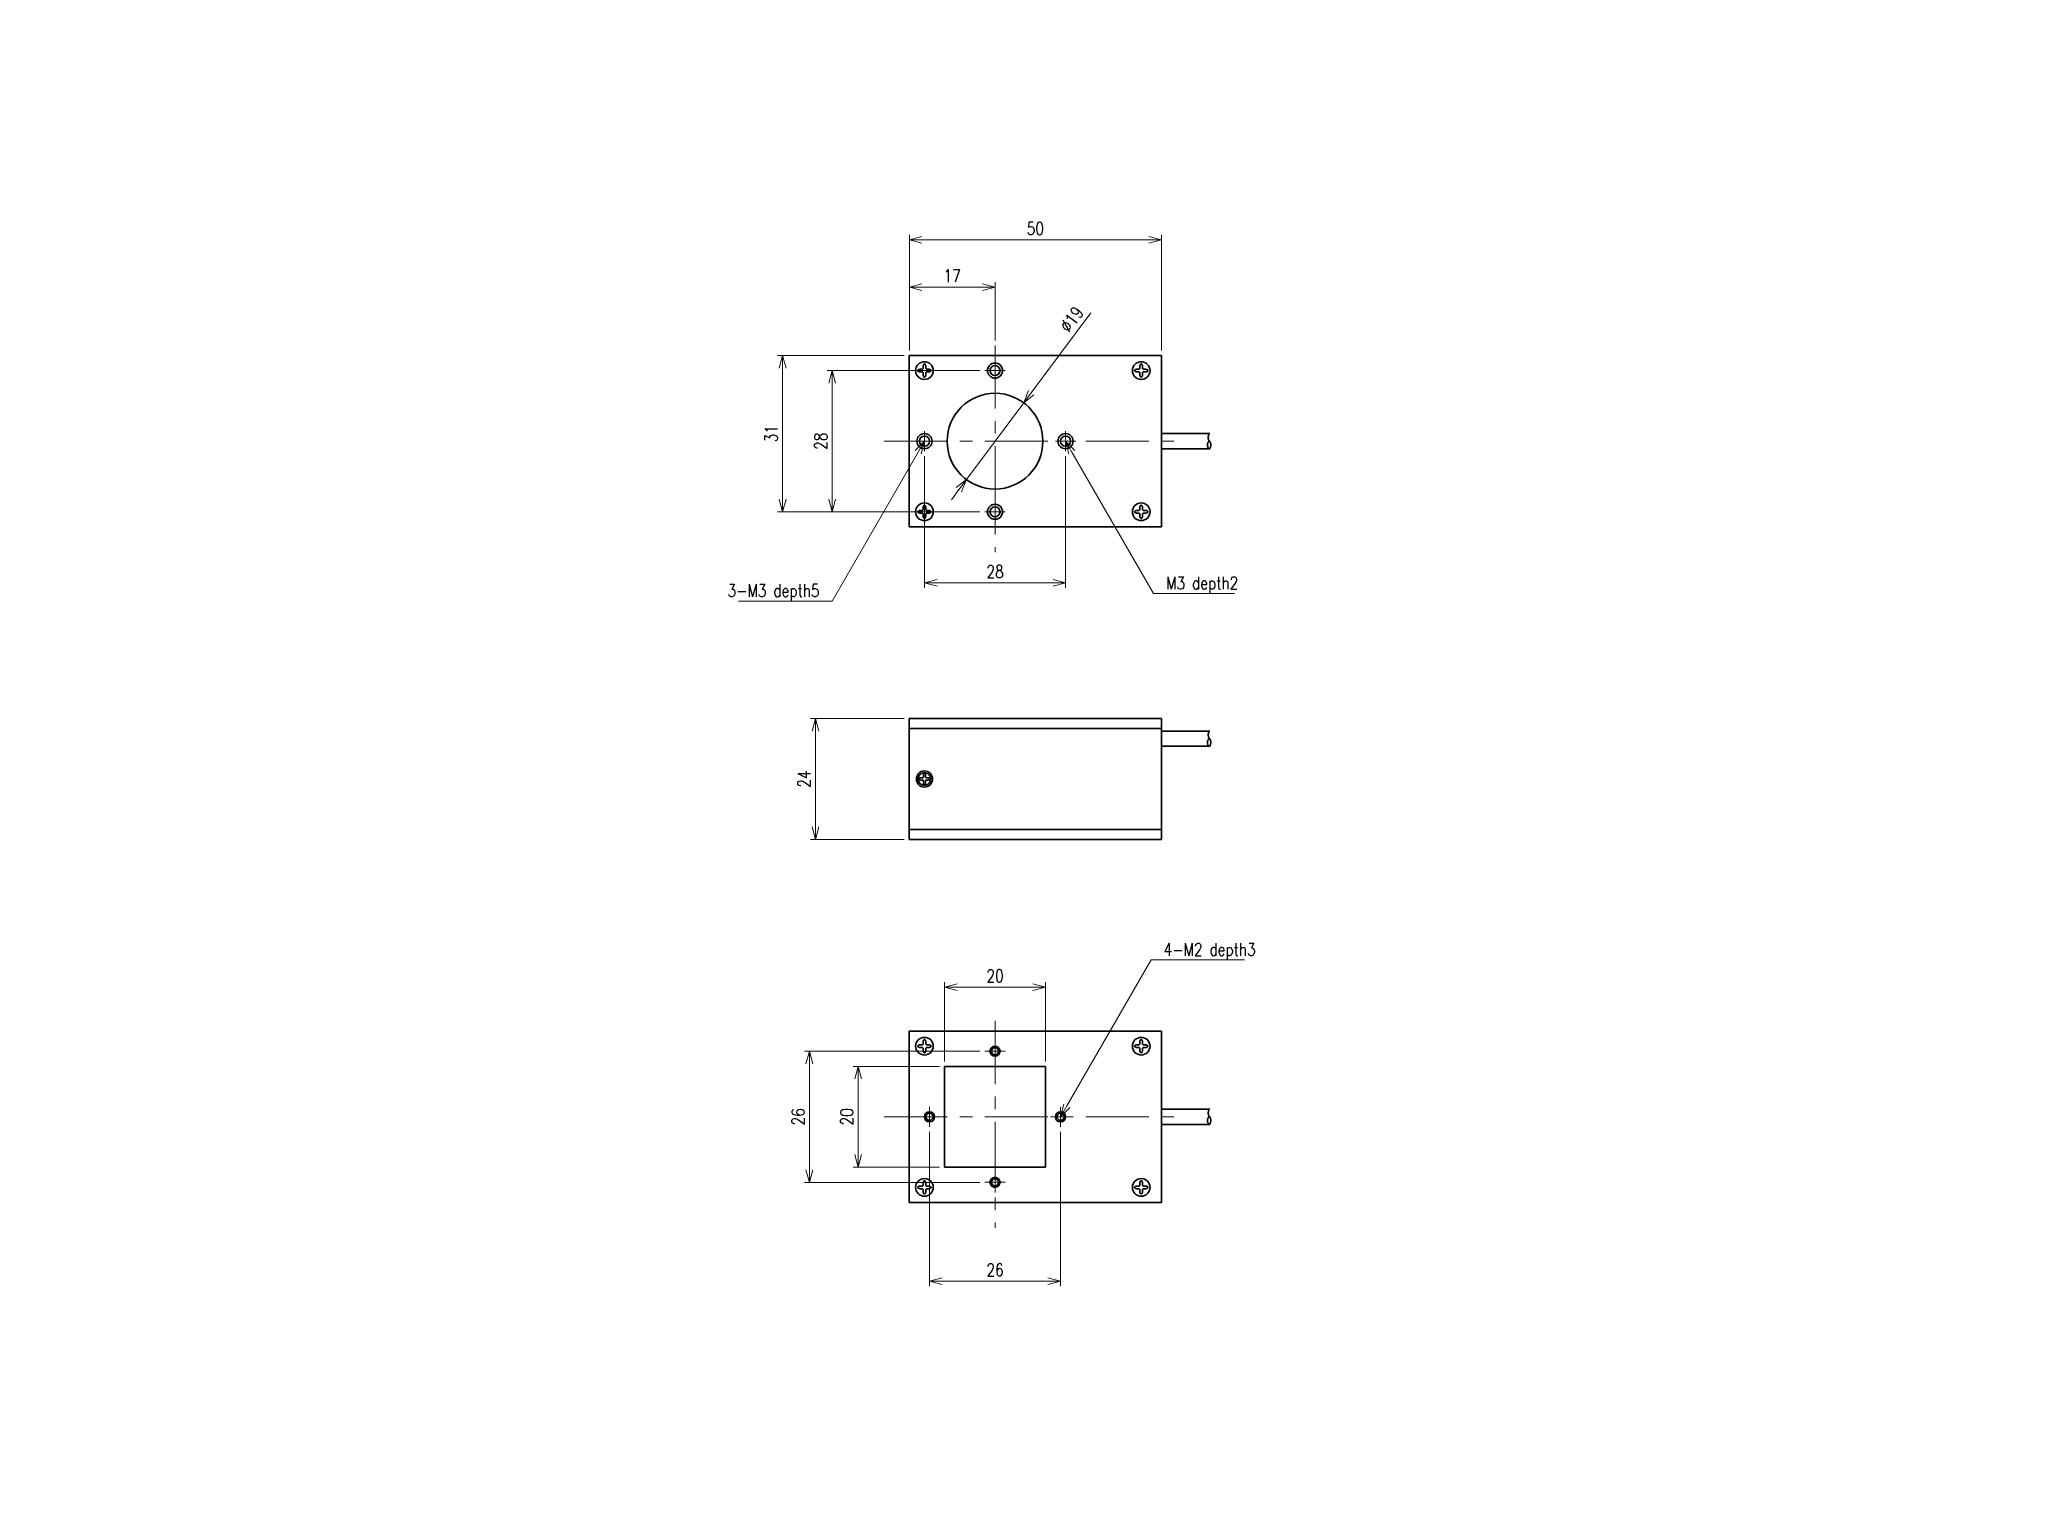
# Paper-space layout 'A3_1_1' of a CAD drawing. Header units: millimetres. Extents: x 0 to 392, y 0 to 286.
# The model-space entities are those that its viewports show. They can reach past a viewport. Long polylines and large blocks are cut down to what shows.
import ezdxf
from ezdxf import colors
from ezdxf.entities.mleader import LeaderData, LeaderLine
from ezdxf.math import Vec2, Vec3

# ---------------------------------------------------------------- set-up
doc = ezdxf.new("R2010")
doc.units = ezdxf.units.MM
doc.linetypes.add('CENTER', pattern=[2, 1.25, -0.25, 0.25, -0.25])
doc.layers.get('0').update_dxf_attribs({"lineweight": 30})
doc.layers.get('Defpoints').update_dxf_attribs({"lineweight": 9})
for name, color, linetype, lineweight in [('2KD_寸法１', 7, 'Continuous', 15), ('2KD_寸法１ @ 1', 7, 'Continuous', 15), ('PINOFF', 6, 'Continuous', 9)]:
    doc.layers.add(name, color=color, linetype=linetype, lineweight=lineweight)
doc.layers.get('PINOFF').freeze()
doc.styles.get("Standard").update_dxf_attribs({"font": 'simplex.shx', "width": 0.8, "bigfont": 'extfont.shx'})
doc.dimstyles.new('KD-STD', dxfattribs={"dimscale": 0, "dimtxt": 2.5, "dimasz": 2.5, "dimexe": 1, "dimexo": 1, "dimgap": 1, "dimtad": 1, "dimdsep": 46, "dimtxsty": 'Standard', "dimblk": 'OPEN30', "dimcen": 0, "dimadec": 0, "dimazin": 0, "dimtfac": 1, "dimtmove": 0, "dimatfit": 3, "dimldrblk": 'OPEN30', "dimfxl": 1, "dimtolj": 1, "dimtzin": 0, "dimlwd": 15, "dimlwe": 15, "dimarcsym": 0})

psp = doc.layouts.new('A3_1_1')

msp = doc.modelspace()

# ---------------------------------------------------------------- blocks, each defined once
blk = doc.blocks.new('_Open30')
at = {"lineweight": -2}
for p, q in [((-1, 0.27), (0, 0)), ((0, 0), (-1, -0.27)), ((0, 0), (-1, 0))]:
    blk.add_line(p, q, dxfattribs=at)
blk = doc.blocks.new('*D87')
at = {"layer": '2KD_寸法１', "color": 0, "lineweight": 15}
for p, q in [((186.06, 219.83), (155.74, 219.83)), ((156.74, 217.33), (156.74, 194.33)), ((186.06, 191.83), (155.74, 191.83))]:
    blk.add_line(p, q, dxfattribs=at)
at = {"layer": 'Defpoints', "color": 0}
for p in [(187.06, 219.83), (156.74, 191.83), (187.06, 191.83)]:
    blk.add_point(p, dxfattribs=at)
at = {"layer": '2KD_寸法１', "color": 0, "lineweight": 15, "xscale": 2.5, "yscale": 2.5, "zscale": 2.5}
for p, rotation in [((156.74, 219.83), 90), ((156.74, 191.83), 270)]:
    blk.add_blockref('_Open30', p, dxfattribs=dict(at, rotation=rotation))
at = {"layer": '2KD_寸法１', "color": 0, "insert": (154.49, 205.83), "char_height": 2.5, "attachment_point": 5, "rotation": 90}
blk.add_mtext('\\A1;28', dxfattribs=at)
blk = doc.blocks.new('*D86')
at = {"layer": '2KD_寸法１', "color": 0, "lineweight": 15}
for p, q in [((171.06, 222.83), (145.92, 222.83)), ((146.92, 220.33), (146.92, 194.33)), ((174.06, 191.83), (145.92, 191.83))]:
    blk.add_line(p, q, dxfattribs=at)
at = {"layer": 'Defpoints', "color": 0}
for p in [(172.06, 222.83), (146.92, 191.83), (175.06, 191.83)]:
    blk.add_point(p, dxfattribs=at)
at = {"layer": '2KD_寸法１', "color": 0, "lineweight": 15, "xscale": 2.5, "yscale": 2.5, "zscale": 2.5}
for p, rotation in [((146.92, 222.83), 90), ((146.92, 191.83), 270)]:
    blk.add_blockref('_Open30', p, dxfattribs=dict(at, rotation=rotation))
at = {"layer": '2KD_寸法１', "color": 0, "insert": (144.67, 207.33), "char_height": 2.5, "attachment_point": 5, "rotation": 90}
blk.add_mtext('\\A1;31', dxfattribs=at)
blk = doc.blocks.new('*D90')
at = {"layer": '2KD_寸法１', "color": 0, "lineweight": 15}
for p, q in [((172.06, 223.83), (172.06, 237.39)), ((174.56, 236.39), (186.56, 236.39)), ((189.06, 225.83), (189.06, 237.39))]:
    blk.add_line(p, q, dxfattribs=at)
at = {"layer": 'Defpoints', "color": 0}
for p in [(189.06, 236.39), (189.06, 224.83), (172.06, 222.83)]:
    blk.add_point(p, dxfattribs=at)
at = {"layer": '2KD_寸法１', "color": 0, "lineweight": 15, "xscale": 2.5, "yscale": 2.5, "zscale": 2.5, "rotation": 180}
blk.add_blockref('_Open30', (172.06, 236.39), dxfattribs=at)
at = {"layer": '2KD_寸法１', "color": 0, "lineweight": 15, "xscale": 2.5, "yscale": 2.5, "zscale": 2.5}
blk.add_blockref('_Open30', (189.06, 236.39), dxfattribs=at)
at = {"layer": '2KD_寸法１', "color": 0, "insert": (180.56, 238.64), "char_height": 2.5, "attachment_point": 5}
blk.add_mtext('\\A1;17', dxfattribs=at)
blk = doc.blocks.new('*D89')
at = {"layer": '2KD_寸法１', "color": 0, "lineweight": 15}
for p, q in [((172.06, 223.83), (172.06, 246.77)), ((174.56, 245.77), (219.56, 245.77)), ((222.06, 223.83), (222.06, 246.77))]:
    blk.add_line(p, q, dxfattribs=at)
at = {"layer": 'Defpoints', "color": 0}
for p in [(222.06, 245.77), (172.06, 222.83), (222.06, 222.83)]:
    blk.add_point(p, dxfattribs=at)
at = {"layer": '2KD_寸法１', "color": 0, "lineweight": 15, "xscale": 2.5, "yscale": 2.5, "zscale": 2.5, "rotation": 180}
blk.add_blockref('_Open30', (172.06, 245.77), dxfattribs=at)
at = {"layer": '2KD_寸法１', "color": 0, "lineweight": 15, "xscale": 2.5, "yscale": 2.5, "zscale": 2.5}
blk.add_blockref('_Open30', (222.06, 245.77), dxfattribs=at)
at = {"layer": '2KD_寸法１', "color": 0, "insert": (197.06, 248.02), "char_height": 2.5, "attachment_point": 5}
blk.add_mtext('\\A1;50', dxfattribs=at)
blk = doc.blocks.new('*D88')
at = {"layer": '2KD_寸法１', "color": 0, "lineweight": 15}
for p, q in [((208.04, 231.29), (196.23, 215.45)), ((183.38, 198.22), (194.74, 213.45)), ((181.88, 196.22), (180.39, 194.21))]:
    blk.add_line(p, q, dxfattribs=at)
at = {"layer": 'Defpoints', "color": 0}
for p in [(194.74, 213.45), (183.38, 198.22)]:
    blk.add_point(p, dxfattribs=at)
at = {"layer": '2KD_寸法１', "color": 0, "lineweight": 15, "xscale": 2.5, "yscale": 2.5, "zscale": 2.5}
for p, rotation in [((194.74, 213.45), 233.2758732923305), ((183.38, 198.22), 53.27587329233054)]:
    blk.add_blockref('_Open30', p, dxfattribs=dict(at, rotation=rotation))
at = {"layer": '2KD_寸法１', "color": 0, "insert": (204.28, 230), "char_height": 2.5, "attachment_point": 5, "rotation": 53.2759}
blk.add_mtext('\\A1;∅19', dxfattribs=at)
blk = doc.blocks.new('*D91')
at = {"layer": '2KD_寸法１', "color": 0, "lineweight": 15}
for p, q in [((175.06, 202.83), (175.06, 176.74)), ((203.06, 202.83), (203.06, 176.74)), ((177.56, 177.74), (200.56, 177.74))]:
    blk.add_line(p, q, dxfattribs=at)
at = {"layer": 'Defpoints', "color": 0}
for p in [(175.06, 203.83), (203.06, 203.83), (203.06, 177.74)]:
    blk.add_point(p, dxfattribs=at)
at = {"layer": '2KD_寸法１', "color": 0, "lineweight": 15, "xscale": 2.5, "yscale": 2.5, "zscale": 2.5, "rotation": 180}
blk.add_blockref('_Open30', (175.06, 177.74), dxfattribs=at)
at = {"layer": '2KD_寸法１', "color": 0, "lineweight": 15, "xscale": 2.5, "yscale": 2.5, "zscale": 2.5}
blk.add_blockref('_Open30', (203.06, 177.74), dxfattribs=at)
at = {"layer": '2KD_寸法１', "color": 0, "insert": (189.06, 179.99), "char_height": 2.5, "attachment_point": 5}
blk.add_mtext('\\A1;28', dxfattribs=at)
blk = doc.blocks.new('*D92')
at = {"layer": '2KD_寸法１', "color": 0, "lineweight": 15}
for p, q in [((171.06, 150.83), (152.46, 150.83)), ((153.46, 148.33), (153.46, 129.33)), ((171.06, 126.83), (152.46, 126.83))]:
    blk.add_line(p, q, dxfattribs=at)
at = {"layer": 'Defpoints', "color": 0}
for p in [(172.06, 150.83), (153.46, 126.83), (172.06, 126.83)]:
    blk.add_point(p, dxfattribs=at)
at = {"layer": '2KD_寸法１', "color": 0, "lineweight": 15, "xscale": 2.5, "yscale": 2.5, "zscale": 2.5}
for p, rotation in [((153.46, 150.83), 90), ((153.46, 126.83), 270)]:
    blk.add_blockref('_Open30', p, dxfattribs=dict(at, rotation=rotation))
at = {"layer": '2KD_寸法１', "color": 0, "insert": (151.21, 138.83), "char_height": 2.5, "attachment_point": 5, "rotation": 90}
blk.add_mtext('\\A1;24', dxfattribs=at)
blk = doc.blocks.new('*D94')
at = {"layer": '2KD_寸法１', "color": 0, "lineweight": 15}
for p, q in [((178.06, 81.83), (160.91, 81.83)), ((161.91, 79.33), (161.91, 64.33)), ((178.06, 61.83), (160.91, 61.83))]:
    blk.add_line(p, q, dxfattribs=at)
at = {"layer": 'Defpoints', "color": 0}
for p in [(179.06, 81.83), (161.91, 61.83), (179.06, 61.83)]:
    blk.add_point(p, dxfattribs=at)
at = {"layer": '2KD_寸法１', "color": 0, "lineweight": 15, "xscale": 2.5, "yscale": 2.5, "zscale": 2.5}
for p, rotation in [((161.91, 81.83), 90), ((161.91, 61.83), 270)]:
    blk.add_blockref('_Open30', p, dxfattribs=dict(at, rotation=rotation))
at = {"layer": '2KD_寸法１', "color": 0, "insert": (159.66, 71.83), "char_height": 2.5, "attachment_point": 5, "rotation": 90}
blk.add_mtext('\\A1;20', dxfattribs=at)
blk = doc.blocks.new('*D93')
at = {"layer": '2KD_寸法１', "color": 0, "lineweight": 15}
for p, q in [((186.06, 84.83), (151.23, 84.83)), ((152.23, 82.33), (152.23, 61.33)), ((186.06, 58.83), (151.23, 58.83))]:
    blk.add_line(p, q, dxfattribs=at)
at = {"layer": 'Defpoints', "color": 0}
for p in [(187.06, 84.83), (152.23, 58.83), (187.06, 58.83)]:
    blk.add_point(p, dxfattribs=at)
at = {"layer": '2KD_寸法１', "color": 0, "lineweight": 15, "xscale": 2.5, "yscale": 2.5, "zscale": 2.5}
for p, rotation in [((152.23, 84.83), 90), ((152.23, 58.83), 270)]:
    blk.add_blockref('_Open30', p, dxfattribs=dict(at, rotation=rotation))
at = {"layer": '2KD_寸法１', "color": 0, "insert": (149.98, 71.83), "char_height": 2.5, "attachment_point": 5, "rotation": 90}
blk.add_mtext('\\A1;26', dxfattribs=at)
blk = doc.blocks.new('*D96')
at = {"layer": '2KD_寸法１', "color": 0, "lineweight": 15}
for p, q in [((179.06, 82.83), (179.06, 98.53)), ((199.06, 82.83), (199.06, 98.53)), ((181.56, 97.53), (196.56, 97.53))]:
    blk.add_line(p, q, dxfattribs=at)
at = {"layer": 'Defpoints', "color": 0}
for p in [(199.06, 97.53), (179.06, 81.83), (199.06, 81.83)]:
    blk.add_point(p, dxfattribs=at)
at = {"layer": '2KD_寸法１', "color": 0, "lineweight": 15, "xscale": 2.5, "yscale": 2.5, "zscale": 2.5, "rotation": 180}
blk.add_blockref('_Open30', (179.06, 97.53), dxfattribs=at)
at = {"layer": '2KD_寸法１', "color": 0, "lineweight": 15, "xscale": 2.5, "yscale": 2.5, "zscale": 2.5}
blk.add_blockref('_Open30', (199.06, 97.53), dxfattribs=at)
at = {"layer": '2KD_寸法１', "color": 0, "insert": (189.06, 99.78), "char_height": 2.5, "attachment_point": 5}
blk.add_mtext('\\A1;20', dxfattribs=at)
blk = doc.blocks.new('*D95')
at = {"layer": '2KD_寸法１', "color": 0, "lineweight": 15}
for p, q in [((176.06, 68.83), (176.06, 38.22)), ((202.06, 68.83), (202.06, 38.22)), ((178.56, 39.22), (199.56, 39.22))]:
    blk.add_line(p, q, dxfattribs=at)
at = {"layer": 'Defpoints', "color": 0}
for p in [(176.06, 69.83), (202.06, 69.83), (202.06, 39.22)]:
    blk.add_point(p, dxfattribs=at)
at = {"layer": '2KD_寸法１', "color": 0, "lineweight": 15, "xscale": 2.5, "yscale": 2.5, "zscale": 2.5, "rotation": 180}
blk.add_blockref('_Open30', (176.06, 39.22), dxfattribs=at)
at = {"layer": '2KD_寸法１', "color": 0, "lineweight": 15, "xscale": 2.5, "yscale": 2.5, "zscale": 2.5}
blk.add_blockref('_Open30', (202.06, 39.22), dxfattribs=at)
at = {"layer": '2KD_寸法１', "color": 0, "insert": (189.06, 41.47), "char_height": 2.5, "attachment_point": 5}
blk.add_mtext('\\A1;26', dxfattribs=at)
blk = doc.blocks.new('A$C2BC31095')
at = {"lineweight": 30}
for p, q in [((0, 34), (50, 34)), ((0, 0), (0, 34)), ((50, 34), (50, 0)), ((50, 0), (0, 0))]:
    blk.add_line(p, q, dxfattribs=at)
for p, q in [((2.6, 31.26), (2.74, 31.4)), ((2.74, 31.4), (2.74, 31.79)), ((3.26, 31.4), (3.26, 31.79)), ((3.4, 31.26), (3.26, 31.4)), ((45.6, 31.26), (45.74, 31.4)), ((45.74, 31.4), (45.74, 31.79)), ((46.26, 31.4), (46.26, 31.79)), ((46.4, 31.26), (46.26, 31.4)), ((2.6, 31.26), (2.21, 31.26)), ((2.6, 30.74), (2.21, 30.74)), ((2.6, 30.74), (2.74, 30.6)), ((2.74, 30.6), (2.74, 30.21)), ((3.4, 30.74), (3.26, 30.6)), ((3.26, 30.6), (3.26, 30.21)), ((3.4, 31.26), (3.79, 31.26)), ((3.4, 30.74), (3.79, 30.74)), ((45.6, 31.26), (45.21, 31.26)), ((45.6, 30.74), (45.21, 30.74)), ((45.6, 30.74), (45.74, 30.6)), ((45.74, 30.6), (45.74, 30.21)), ((46.4, 30.74), (46.26, 30.6)), ((46.26, 30.6), (46.26, 30.21)), ((46.4, 31.26), (46.79, 31.26)), ((46.4, 30.74), (46.79, 30.74)), ((59.6, 18.5), (50, 18.5)), ((59.6, 15.5), (50, 15.5)), ((2.6, 3.26), (2.21, 3.26)), ((2.6, 2.74), (2.21, 2.74)), ((2.6, 3.26), (2.74, 3.4)), ((2.6, 2.74), (2.74, 2.6)), ((2.74, 3.4), (2.74, 3.79)), ((2.74, 2.6), (2.74, 2.21)), ((3.26, 3.4), (3.26, 3.79)), ((3.4, 3.26), (3.26, 3.4)), ((3.4, 2.74), (3.26, 2.6)), ((3.26, 2.6), (3.26, 2.21)), ((3.4, 3.26), (3.79, 3.26)), ((3.4, 2.74), (3.79, 2.74)), ((45.6, 3.26), (45.21, 3.26)), ((45.6, 2.74), (45.21, 2.74)), ((45.6, 3.26), (45.74, 3.4)), ((45.6, 2.74), (45.74, 2.6)), ((45.74, 3.4), (45.74, 3.79)), ((45.74, 2.6), (45.74, 2.21)), ((46.26, 3.4), (46.26, 3.79)), ((46.4, 3.26), (46.26, 3.4)), ((46.4, 2.74), (46.26, 2.6)), ((46.26, 2.6), (46.26, 2.21)), ((46.4, 3.26), (46.79, 3.26)), ((46.4, 2.74), (46.79, 2.74))]:
    blk.add_line(p, q)
for points in [[(2.74, 31.79), (2.74, 31.84), (2.74, 31.88), (2.74, 31.93), (2.75, 31.97), (2.76, 32.02), (2.77, 32.06), (2.78, 32.09), (2.8, 32.13), (2.81, 32.17), (2.83, 32.2), (2.85, 32.22), (2.87, 32.25), (2.89, 32.27), (2.91, 32.29), (2.93, 32.3), (2.95, 32.31), (2.98, 32.32), (3, 32.32), (3.02, 32.32), (3.05, 32.31), (3.07, 32.3), (3.09, 32.29), (3.11, 32.27), (3.13, 32.25), (3.15, 32.22), (3.17, 32.2), (3.19, 32.17), (3.2, 32.13), (3.22, 32.09), (3.23, 32.06), (3.24, 32.02), (3.25, 31.97), (3.25, 31.93), (3.26, 31.88), (3.26, 31.84), (3.26, 31.79)], [(45.74, 31.79), (45.74, 31.84), (45.74, 31.88), (45.74, 31.93), (45.75, 31.97), (45.76, 32.02), (45.77, 32.06), (45.78, 32.09), (45.8, 32.13), (45.81, 32.17), (45.83, 32.2), (45.85, 32.22), (45.87, 32.25), (45.89, 32.27), (45.91, 32.29), (45.93, 32.3), (45.95, 32.31), (45.98, 32.32), (46, 32.32), (46.02, 32.32), (46.05, 32.31), (46.07, 32.3), (46.09, 32.29), (46.11, 32.27), (46.13, 32.25), (46.15, 32.22), (46.17, 32.2), (46.19, 32.17), (46.2, 32.13), (46.22, 32.09), (46.23, 32.06), (46.24, 32.02), (46.25, 31.97), (46.25, 31.93), (46.26, 31.88), (46.26, 31.84), (46.26, 31.79)], [(2.21, 30.74), (2.16, 30.74), (2.12, 30.74), (2.07, 30.75), (2.03, 30.75), (1.98, 30.76), (1.94, 30.77), (1.91, 30.78), (1.87, 30.8), (1.83, 30.81), (1.8, 30.83), (1.78, 30.85), (1.75, 30.87), (1.73, 30.89), (1.71, 30.91), (1.7, 30.93), (1.69, 30.95), (1.68, 30.98), (1.68, 31), (1.68, 31.02), (1.69, 31.05), (1.7, 31.07), (1.71, 31.09), (1.73, 31.11), (1.75, 31.13), (1.78, 31.15), (1.8, 31.17), (1.83, 31.19), (1.87, 31.2), (1.91, 31.22), (1.94, 31.23), (1.98, 31.24), (2.03, 31.25), (2.07, 31.26), (2.12, 31.26), (2.16, 31.26), (2.21, 31.26)], [(3.26, 30.21), (3.26, 30.16), (3.26, 30.12), (3.25, 30.07), (3.25, 30.03), (3.24, 29.98), (3.23, 29.94), (3.22, 29.91), (3.2, 29.87), (3.19, 29.83), (3.17, 29.8), (3.15, 29.78), (3.13, 29.75), (3.11, 29.73), (3.09, 29.71), (3.07, 29.7), (3.05, 29.69), (3.02, 29.68), (3, 29.68), (2.98, 29.68), (2.95, 29.69), (2.93, 29.7), (2.91, 29.71), (2.89, 29.73), (2.87, 29.75), (2.85, 29.78), (2.83, 29.8), (2.81, 29.83), (2.8, 29.87), (2.78, 29.91), (2.77, 29.94), (2.76, 29.98), (2.75, 30.03), (2.74, 30.07), (2.74, 30.12), (2.74, 30.16), (2.74, 30.21)], [(3.79, 31.26), (3.84, 31.26), (3.88, 31.26), (3.93, 31.26), (3.97, 31.25), (4.02, 31.24), (4.06, 31.23), (4.09, 31.22), (4.13, 31.2), (4.17, 31.19), (4.2, 31.17), (4.22, 31.15), (4.25, 31.13), (4.27, 31.11), (4.29, 31.09), (4.3, 31.07), (4.31, 31.05), (4.32, 31.02), (4.32, 31), (4.32, 30.98), (4.31, 30.95), (4.3, 30.93), (4.29, 30.91), (4.27, 30.89), (4.25, 30.87), (4.22, 30.85), (4.2, 30.83), (4.17, 30.81), (4.13, 30.8), (4.09, 30.78), (4.06, 30.77), (4.02, 30.76), (3.97, 30.75), (3.93, 30.75), (3.88, 30.74), (3.84, 30.74), (3.79, 30.74)], [(45.21, 30.74), (45.16, 30.74), (45.12, 30.74), (45.07, 30.75), (45.03, 30.75), (44.98, 30.76), (44.94, 30.77), (44.91, 30.78), (44.87, 30.8), (44.83, 30.81), (44.8, 30.83), (44.78, 30.85), (44.75, 30.87), (44.73, 30.89), (44.71, 30.91), (44.7, 30.93), (44.69, 30.95), (44.68, 30.98), (44.68, 31), (44.68, 31.02), (44.69, 31.05), (44.7, 31.07), (44.71, 31.09), (44.73, 31.11), (44.75, 31.13), (44.78, 31.15), (44.8, 31.17), (44.83, 31.19), (44.87, 31.2), (44.91, 31.22), (44.94, 31.23), (44.98, 31.24), (45.03, 31.25), (45.07, 31.26), (45.12, 31.26), (45.16, 31.26), (45.21, 31.26)], [(46.26, 30.21), (46.26, 30.16), (46.26, 30.12), (46.25, 30.07), (46.25, 30.03), (46.24, 29.98), (46.23, 29.94), (46.22, 29.91), (46.2, 29.87), (46.19, 29.83), (46.17, 29.8), (46.15, 29.78), (46.13, 29.75), (46.11, 29.73), (46.09, 29.71), (46.07, 29.7), (46.05, 29.69), (46.02, 29.68), (46, 29.68), (45.98, 29.68), (45.95, 29.69), (45.93, 29.7), (45.91, 29.71), (45.89, 29.73), (45.87, 29.75), (45.85, 29.78), (45.83, 29.8), (45.81, 29.83), (45.8, 29.87), (45.78, 29.91), (45.77, 29.94), (45.76, 29.98), (45.75, 30.03), (45.74, 30.07), (45.74, 30.12), (45.74, 30.16), (45.74, 30.21)], [(46.79, 31.26), (46.84, 31.26), (46.88, 31.26), (46.93, 31.26), (46.97, 31.25), (47.02, 31.24), (47.06, 31.23), (47.09, 31.22), (47.13, 31.2), (47.17, 31.19), (47.2, 31.17), (47.22, 31.15), (47.25, 31.13), (47.27, 31.11), (47.29, 31.09), (47.3, 31.07), (47.31, 31.05), (47.32, 31.02), (47.32, 31), (47.32, 30.98), (47.31, 30.95), (47.3, 30.93), (47.29, 30.91), (47.27, 30.89), (47.25, 30.87), (47.22, 30.85), (47.2, 30.83), (47.17, 30.81), (47.13, 30.8), (47.09, 30.78), (47.06, 30.77), (47.02, 30.76), (46.97, 30.75), (46.93, 30.75), (46.88, 30.74), (46.84, 30.74), (46.79, 30.74)], [(59.55, 15.5), (59.52, 15.5), (59.48, 15.51), (59.45, 15.53), (59.41, 15.55), (59.38, 15.57), (59.35, 15.6), (59.32, 15.64), (59.29, 15.68), (59.27, 15.72), (59.24, 15.77), (59.22, 15.82), (59.2, 15.88), (59.19, 15.93), (59.17, 15.99), (59.16, 16.06), (59.16, 16.12), (59.15, 16.18), (59.15, 16.25), (59.15, 16.32), (59.16, 16.38), (59.16, 16.44), (59.17, 16.51), (59.19, 16.57), (59.2, 16.63), (59.22, 16.68), (59.24, 16.73), (59.27, 16.78), (59.29, 16.82), (59.32, 16.86), (59.35, 16.9), (59.38, 16.93), (59.41, 16.95), (59.45, 16.97), (59.48, 16.99), (59.52, 17), (59.55, 17)], [(59.55, 17), (59.51, 17.01), (59.46, 17.05), (59.42, 17.1), (59.39, 17.18), (59.36, 17.27), (59.33, 17.38), (59.32, 17.49), (59.3, 17.62), (59.3, 17.75), (59.3, 17.88), (59.32, 18.01), (59.33, 18.13), (59.36, 18.23), (59.39, 18.32), (59.42, 18.4), (59.46, 18.45), (59.51, 18.49), (59.55, 18.5)], [(59.55, 17), (59.59, 16.99), (59.64, 16.95), (59.67, 16.9), (59.71, 16.82), (59.74, 16.73), (59.77, 16.63), (59.78, 16.51), (59.8, 16.38), (59.8, 16.25), (59.8, 16.12), (59.78, 15.99), (59.77, 15.88), (59.74, 15.77), (59.71, 15.68), (59.67, 15.6), (59.64, 15.55), (59.59, 15.51), (59.55, 15.5)], [(2.74, 3.79), (2.74, 3.84), (2.74, 3.88), (2.74, 3.93), (2.75, 3.97), (2.76, 4.02), (2.77, 4.06), (2.78, 4.09), (2.8, 4.13), (2.81, 4.17), (2.83, 4.2), (2.85, 4.22), (2.87, 4.25), (2.89, 4.27), (2.91, 4.29), (2.93, 4.3), (2.95, 4.31), (2.98, 4.32), (3, 4.32), (3.02, 4.32), (3.05, 4.31), (3.07, 4.3), (3.09, 4.29), (3.11, 4.27), (3.13, 4.25), (3.15, 4.22), (3.17, 4.2), (3.19, 4.17), (3.2, 4.13), (3.22, 4.09), (3.23, 4.06), (3.24, 4.02), (3.25, 3.97), (3.25, 3.93), (3.26, 3.88), (3.26, 3.84), (3.26, 3.79)], [(45.74, 3.79), (45.74, 3.84), (45.74, 3.88), (45.74, 3.93), (45.75, 3.97), (45.76, 4.02), (45.77, 4.06), (45.78, 4.09), (45.8, 4.13), (45.81, 4.17), (45.83, 4.2), (45.85, 4.22), (45.87, 4.25), (45.89, 4.27), (45.91, 4.29), (45.93, 4.3), (45.95, 4.31), (45.98, 4.32), (46, 4.32), (46.02, 4.32), (46.05, 4.31), (46.07, 4.3), (46.09, 4.29), (46.11, 4.27), (46.13, 4.25), (46.15, 4.22), (46.17, 4.2), (46.19, 4.17), (46.2, 4.13), (46.22, 4.09), (46.23, 4.06), (46.24, 4.02), (46.25, 3.97), (46.25, 3.93), (46.26, 3.88), (46.26, 3.84), (46.26, 3.79)], [(2.21, 2.74), (2.16, 2.74), (2.12, 2.74), (2.07, 2.74), (2.03, 2.75), (1.98, 2.76), (1.94, 2.77), (1.91, 2.78), (1.87, 2.8), (1.83, 2.81), (1.8, 2.83), (1.78, 2.85), (1.75, 2.87), (1.73, 2.89), (1.71, 2.91), (1.7, 2.93), (1.69, 2.95), (1.68, 2.98), (1.68, 3), (1.68, 3.02), (1.69, 3.05), (1.7, 3.07), (1.71, 3.09), (1.73, 3.11), (1.75, 3.13), (1.78, 3.15), (1.8, 3.17), (1.83, 3.19), (1.87, 3.2), (1.91, 3.22), (1.94, 3.23), (1.98, 3.24), (2.03, 3.25), (2.07, 3.25), (2.12, 3.26), (2.16, 3.26), (2.21, 3.26)], [(3.26, 2.21), (3.26, 2.16), (3.26, 2.12), (3.25, 2.07), (3.25, 2.03), (3.24, 1.98), (3.23, 1.94), (3.22, 1.91), (3.2, 1.87), (3.19, 1.83), (3.17, 1.8), (3.15, 1.78), (3.13, 1.75), (3.11, 1.73), (3.09, 1.71), (3.07, 1.7), (3.05, 1.69), (3.02, 1.68), (3, 1.68), (2.98, 1.68), (2.95, 1.69), (2.93, 1.7), (2.91, 1.71), (2.89, 1.73), (2.87, 1.75), (2.85, 1.78), (2.83, 1.8), (2.81, 1.83), (2.8, 1.87), (2.78, 1.91), (2.77, 1.94), (2.76, 1.98), (2.75, 2.03), (2.74, 2.07), (2.74, 2.12), (2.74, 2.16), (2.74, 2.21)], [(3.79, 3.26), (3.84, 3.26), (3.88, 3.26), (3.93, 3.25), (3.97, 3.25), (4.02, 3.24), (4.06, 3.23), (4.09, 3.22), (4.13, 3.2), (4.17, 3.19), (4.2, 3.17), (4.22, 3.15), (4.25, 3.13), (4.27, 3.11), (4.29, 3.09), (4.3, 3.07), (4.31, 3.05), (4.32, 3.02), (4.32, 3), (4.32, 2.98), (4.31, 2.95), (4.3, 2.93), (4.29, 2.91), (4.27, 2.89), (4.25, 2.87), (4.22, 2.85), (4.2, 2.83), (4.17, 2.81), (4.13, 2.8), (4.09, 2.78), (4.06, 2.77), (4.02, 2.76), (3.97, 2.75), (3.93, 2.74), (3.88, 2.74), (3.84, 2.74), (3.79, 2.74)], [(45.21, 2.74), (45.16, 2.74), (45.12, 2.74), (45.07, 2.74), (45.03, 2.75), (44.98, 2.76), (44.94, 2.77), (44.91, 2.78), (44.87, 2.8), (44.83, 2.81), (44.8, 2.83), (44.78, 2.85), (44.75, 2.87), (44.73, 2.89), (44.71, 2.91), (44.7, 2.93), (44.69, 2.95), (44.68, 2.98), (44.68, 3), (44.68, 3.02), (44.69, 3.05), (44.7, 3.07), (44.71, 3.09), (44.73, 3.11), (44.75, 3.13), (44.78, 3.15), (44.8, 3.17), (44.83, 3.19), (44.87, 3.2), (44.91, 3.22), (44.94, 3.23), (44.98, 3.24), (45.03, 3.25), (45.07, 3.25), (45.12, 3.26), (45.16, 3.26), (45.21, 3.26)], [(46.26, 2.21), (46.26, 2.16), (46.26, 2.12), (46.25, 2.07), (46.25, 2.03), (46.24, 1.98), (46.23, 1.94), (46.22, 1.91), (46.2, 1.87), (46.19, 1.83), (46.17, 1.8), (46.15, 1.78), (46.13, 1.75), (46.11, 1.73), (46.09, 1.71), (46.07, 1.7), (46.05, 1.69), (46.02, 1.68), (46, 1.68), (45.98, 1.68), (45.95, 1.69), (45.93, 1.7), (45.91, 1.71), (45.89, 1.73), (45.87, 1.75), (45.85, 1.78), (45.83, 1.8), (45.81, 1.83), (45.8, 1.87), (45.78, 1.91), (45.77, 1.94), (45.76, 1.98), (45.75, 2.03), (45.74, 2.07), (45.74, 2.12), (45.74, 2.16), (45.74, 2.21)], [(46.79, 3.26), (46.84, 3.26), (46.88, 3.26), (46.93, 3.25), (46.97, 3.25), (47.02, 3.24), (47.06, 3.23), (47.09, 3.22), (47.13, 3.2), (47.17, 3.19), (47.2, 3.17), (47.22, 3.15), (47.25, 3.13), (47.27, 3.11), (47.29, 3.09), (47.3, 3.07), (47.31, 3.05), (47.32, 3.02), (47.32, 3), (47.32, 2.98), (47.31, 2.95), (47.3, 2.93), (47.29, 2.91), (47.27, 2.89), (47.25, 2.87), (47.22, 2.85), (47.2, 2.83), (47.17, 2.81), (47.13, 2.8), (47.09, 2.78), (47.06, 2.77), (47.02, 2.76), (46.97, 2.75), (46.93, 2.74), (46.88, 2.74), (46.84, 2.74), (46.79, 2.74)]]:
    blk.add_lwpolyline(points)
for centre, radius in [((3, 31), 1.75), ((17, 31), 1.5), ((17, 31), 1), ((46, 31), 1.75), ((3, 17), 1.5), ((3, 17), 1), ((31, 17), 1.5), ((31, 17), 1), ((3, 3), 1.75), ((17, 3), 1.5), ((17, 3), 1), ((46, 3), 1.75)]:
    blk.add_circle(centre, radius)
blk.add_circle((17, 17), 9.5, dxfattribs=at)
blk = doc.blocks.new('A$C69D94174')
for p, q in [((0, 24), (50, 24)), ((0, 22), (0, 24)), ((50, 24), (50, 22)), ((50, 22), (0, 22)), ((59.6, 21.5), (50, 21.5)), ((59.6, 18.5), (50, 18.5)), ((2.67, 12.22), (2.34, 12.22)), ((2.67, 11.78), (2.34, 11.78)), ((2.67, 12.22), (2.78, 12.33)), ((2.67, 11.78), (2.78, 11.67)), ((2.78, 12.33), (2.78, 12.66)), ((3.22, 12.33), (3.22, 12.66)), ((3.33, 12.22), (3.22, 12.33)), ((3.33, 11.78), (3.22, 11.67)), ((3.33, 12.22), (3.66, 12.22)), ((3.33, 11.78), (3.66, 11.78)), ((2.78, 11.67), (2.78, 11.34)), ((3.22, 11.67), (3.22, 11.34)), ((0, 2), (50, 2)), ((0, 0), (0, 2)), ((50, 2), (50, 0)), ((50, 0), (0, 0))]:
    blk.add_line(p, q)
at = {"lineweight": 30}
for p, q in [((0, 24), (50, 24)), ((0, 0), (0, 24)), ((50, 24), (50, 0)), ((50, 0), (0, 0))]:
    blk.add_line(p, q, dxfattribs=at)
for points in [[(59.55, 18.5), (59.52, 18.5), (59.48, 18.51), (59.45, 18.53), (59.41, 18.55), (59.38, 18.57), (59.35, 18.6), (59.32, 18.64), (59.29, 18.68), (59.27, 18.72), (59.24, 18.77), (59.22, 18.82), (59.2, 18.87), (59.19, 18.93), (59.17, 18.99), (59.16, 19.06), (59.16, 19.12), (59.15, 19.18), (59.15, 19.25), (59.15, 19.32), (59.16, 19.38), (59.16, 19.44), (59.17, 19.51), (59.19, 19.57), (59.2, 19.62), (59.22, 19.68), (59.24, 19.73), (59.27, 19.78), (59.29, 19.82), (59.32, 19.86), (59.35, 19.9), (59.38, 19.93), (59.41, 19.95), (59.45, 19.97), (59.48, 19.99), (59.52, 20), (59.55, 20)], [(59.55, 20), (59.51, 20.01), (59.46, 20.05), (59.42, 20.1), (59.39, 20.18), (59.36, 20.27), (59.33, 20.37), (59.32, 20.49), (59.3, 20.62), (59.3, 20.75), (59.3, 20.88), (59.32, 21.01), (59.33, 21.12), (59.36, 21.23), (59.39, 21.32), (59.42, 21.4), (59.46, 21.45), (59.51, 21.49), (59.55, 21.5)], [(59.55, 20), (59.59, 19.99), (59.64, 19.95), (59.67, 19.9), (59.71, 19.82), (59.74, 19.73), (59.77, 19.62), (59.78, 19.51), (59.8, 19.38), (59.8, 19.25), (59.8, 19.12), (59.78, 18.99), (59.77, 18.87), (59.74, 18.77), (59.71, 18.68), (59.67, 18.6), (59.64, 18.55), (59.59, 18.51), (59.55, 18.5)], [(4.25, 12), (4.23, 12.22), (4.17, 12.43), (4.08, 12.62), (3.96, 12.8), (3.8, 12.96), (3.62, 13.08), (3.43, 13.17), (3.22, 13.23), (3, 13.25), (2.78, 13.23), (2.57, 13.17), (2.37, 13.08), (2.2, 12.96), (2.04, 12.8), (1.92, 12.62), (1.83, 12.43), (1.77, 12.22), (1.75, 12), (1.77, 11.78), (1.83, 11.57), (1.92, 11.37), (2.04, 11.2), (2.2, 11.04), (2.37, 10.92), (2.57, 10.83), (2.78, 10.77), (3, 10.75), (3.22, 10.77), (3.43, 10.83), (3.62, 10.92), (3.8, 11.04), (3.96, 11.2), (4.08, 11.37), (4.17, 11.57), (4.23, 11.78), (4.25, 12)], [(2.34, 11.78), (2.3, 11.78), (2.26, 11.78), (2.23, 11.79), (2.19, 11.79), (2.15, 11.8), (2.12, 11.81), (2.09, 11.82), (2.06, 11.83), (2.03, 11.84), (2, 11.86), (1.98, 11.87), (1.96, 11.89), (1.94, 11.91), (1.93, 11.92), (1.91, 11.94), (1.91, 11.96), (1.9, 11.98), (1.9, 12), (1.9, 12.02), (1.91, 12.04), (1.91, 12.06), (1.93, 12.08), (1.94, 12.09), (1.96, 12.11), (1.98, 12.13), (2, 12.14), (2.03, 12.16), (2.06, 12.17), (2.09, 12.18), (2.12, 12.19), (2.15, 12.2), (2.19, 12.21), (2.23, 12.21), (2.26, 12.22), (2.3, 12.22), (2.34, 12.22)], [(2.78, 12.66), (2.78, 12.7), (2.78, 12.74), (2.79, 12.77), (2.79, 12.81), (2.8, 12.85), (2.81, 12.88), (2.82, 12.91), (2.83, 12.94), (2.84, 12.97), (2.86, 13), (2.87, 13.02), (2.89, 13.04), (2.91, 13.06), (2.92, 13.07), (2.94, 13.08), (2.96, 13.09), (2.98, 13.1), (3, 13.1), (3.02, 13.1), (3.04, 13.09), (3.06, 13.08), (3.08, 13.07), (3.09, 13.06), (3.11, 13.04), (3.13, 13.02), (3.14, 13), (3.16, 12.97), (3.17, 12.94), (3.18, 12.91), (3.19, 12.88), (3.2, 12.85), (3.21, 12.81), (3.21, 12.77), (3.22, 12.74), (3.22, 12.7), (3.22, 12.66)], [(3.66, 12.22), (3.7, 12.22), (3.74, 12.22), (3.77, 12.21), (3.81, 12.21), (3.85, 12.2), (3.88, 12.19), (3.91, 12.18), (3.94, 12.17), (3.97, 12.16), (4, 12.14), (4.02, 12.13), (4.04, 12.11), (4.06, 12.09), (4.07, 12.08), (4.08, 12.06), (4.09, 12.04), (4.1, 12.02), (4.1, 12), (4.1, 11.98), (4.09, 11.96), (4.08, 11.94), (4.07, 11.92), (4.06, 11.91), (4.04, 11.89), (4.02, 11.87), (4, 11.86), (3.97, 11.84), (3.94, 11.83), (3.91, 11.82), (3.88, 11.81), (3.85, 11.8), (3.81, 11.79), (3.77, 11.79), (3.74, 11.78), (3.7, 11.78), (3.66, 11.78)], [(3.22, 11.34), (3.22, 11.3), (3.22, 11.26), (3.21, 11.23), (3.21, 11.19), (3.2, 11.15), (3.19, 11.12), (3.18, 11.09), (3.17, 11.06), (3.16, 11.03), (3.14, 11), (3.13, 10.98), (3.11, 10.96), (3.09, 10.94), (3.08, 10.93), (3.06, 10.91), (3.04, 10.91), (3.02, 10.9), (3, 10.9), (2.98, 10.9), (2.96, 10.91), (2.94, 10.91), (2.92, 10.93), (2.91, 10.94), (2.89, 10.96), (2.87, 10.98), (2.86, 11), (2.84, 11.03), (2.83, 11.06), (2.82, 11.09), (2.81, 11.12), (2.8, 11.15), (2.79, 11.19), (2.79, 11.23), (2.78, 11.26), (2.78, 11.3), (2.78, 11.34)]]:
    blk.add_lwpolyline(points)
blk.add_circle((3, 12), 1.6)
blk = doc.blocks.new('A$C305C63E0')
at = {"lineweight": 30}
for p, q in [((0, 34), (50, 34)), ((0, 0), (0, 34)), ((50, 34), (50, 0)), ((7, 27), (27, 27)), ((7, 7), (7, 27)), ((27, 27), (27, 7)), ((27, 7), (7, 7)), ((50, 0), (0, 0))]:
    blk.add_line(p, q, dxfattribs=at)
for p, q in [((2.6, 31.26), (2.74, 31.4)), ((2.74, 31.4), (2.74, 31.79)), ((3.26, 31.4), (3.26, 31.79)), ((3.4, 31.26), (3.26, 31.4)), ((45.6, 31.26), (45.74, 31.4)), ((45.74, 31.4), (45.74, 31.79)), ((46.26, 31.4), (46.26, 31.79)), ((46.4, 31.26), (46.26, 31.4)), ((2.6, 31.26), (2.21, 31.26)), ((2.6, 30.74), (2.21, 30.74)), ((2.6, 30.74), (2.74, 30.6)), ((2.74, 30.6), (2.74, 30.21)), ((3.4, 30.74), (3.26, 30.6)), ((3.26, 30.6), (3.26, 30.21)), ((3.4, 31.26), (3.79, 31.26)), ((3.4, 30.74), (3.79, 30.74)), ((45.6, 31.26), (45.21, 31.26)), ((45.6, 30.74), (45.21, 30.74)), ((45.6, 30.74), (45.74, 30.6)), ((45.74, 30.6), (45.74, 30.21)), ((46.4, 30.74), (46.26, 30.6)), ((46.26, 30.6), (46.26, 30.21)), ((46.4, 31.26), (46.79, 31.26)), ((46.4, 30.74), (46.79, 30.74)), ((59.6, 18.5), (50, 18.5)), ((59.6, 15.5), (50, 15.5)), ((2.6, 3.26), (2.21, 3.26)), ((2.6, 2.74), (2.21, 2.74)), ((2.6, 3.26), (2.74, 3.4)), ((2.6, 2.74), (2.74, 2.6)), ((2.74, 3.4), (2.74, 3.79)), ((2.74, 2.6), (2.74, 2.21)), ((3.26, 3.4), (3.26, 3.79)), ((3.4, 3.26), (3.26, 3.4)), ((3.4, 2.74), (3.26, 2.6)), ((3.26, 2.6), (3.26, 2.21)), ((3.4, 3.26), (3.79, 3.26)), ((3.4, 2.74), (3.79, 2.74)), ((45.6, 3.26), (45.21, 3.26)), ((45.6, 2.74), (45.21, 2.74)), ((45.6, 3.26), (45.74, 3.4)), ((45.6, 2.74), (45.74, 2.6)), ((45.74, 3.4), (45.74, 3.79)), ((45.74, 2.6), (45.74, 2.21)), ((46.26, 3.4), (46.26, 3.79)), ((46.4, 3.26), (46.26, 3.4)), ((46.4, 2.74), (46.26, 2.6)), ((46.26, 2.6), (46.26, 2.21)), ((46.4, 3.26), (46.79, 3.26)), ((46.4, 2.74), (46.79, 2.74))]:
    blk.add_line(p, q)
for points in [[(2.74, 31.79), (2.74, 31.84), (2.74, 31.88), (2.74, 31.93), (2.75, 31.97), (2.76, 32.02), (2.77, 32.06), (2.78, 32.09), (2.8, 32.13), (2.81, 32.17), (2.83, 32.2), (2.85, 32.22), (2.87, 32.25), (2.89, 32.27), (2.91, 32.29), (2.93, 32.3), (2.95, 32.31), (2.98, 32.32), (3, 32.32), (3.02, 32.32), (3.05, 32.31), (3.07, 32.3), (3.09, 32.29), (3.11, 32.27), (3.13, 32.25), (3.15, 32.22), (3.17, 32.2), (3.19, 32.17), (3.2, 32.13), (3.22, 32.09), (3.23, 32.06), (3.24, 32.02), (3.25, 31.97), (3.25, 31.93), (3.26, 31.88), (3.26, 31.84), (3.26, 31.79)], [(45.74, 31.79), (45.74, 31.84), (45.74, 31.88), (45.74, 31.93), (45.75, 31.97), (45.76, 32.02), (45.77, 32.06), (45.78, 32.09), (45.8, 32.13), (45.81, 32.17), (45.83, 32.2), (45.85, 32.22), (45.87, 32.25), (45.89, 32.27), (45.91, 32.29), (45.93, 32.3), (45.95, 32.31), (45.98, 32.32), (46, 32.32), (46.02, 32.32), (46.05, 32.31), (46.07, 32.3), (46.09, 32.29), (46.11, 32.27), (46.13, 32.25), (46.15, 32.22), (46.17, 32.2), (46.19, 32.17), (46.2, 32.13), (46.22, 32.09), (46.23, 32.06), (46.24, 32.02), (46.25, 31.97), (46.25, 31.93), (46.26, 31.88), (46.26, 31.84), (46.26, 31.79)], [(2.21, 30.74), (2.16, 30.74), (2.12, 30.74), (2.07, 30.75), (2.03, 30.75), (1.98, 30.76), (1.94, 30.77), (1.91, 30.78), (1.87, 30.8), (1.83, 30.81), (1.8, 30.83), (1.78, 30.85), (1.75, 30.87), (1.73, 30.89), (1.71, 30.91), (1.7, 30.93), (1.69, 30.95), (1.68, 30.98), (1.68, 31), (1.68, 31.02), (1.69, 31.05), (1.7, 31.07), (1.71, 31.09), (1.73, 31.11), (1.75, 31.13), (1.78, 31.15), (1.8, 31.17), (1.83, 31.19), (1.87, 31.2), (1.91, 31.22), (1.94, 31.23), (1.98, 31.24), (2.03, 31.25), (2.07, 31.26), (2.12, 31.26), (2.16, 31.26), (2.21, 31.26)], [(3.26, 30.21), (3.26, 30.16), (3.26, 30.12), (3.25, 30.07), (3.25, 30.03), (3.24, 29.98), (3.23, 29.94), (3.22, 29.91), (3.2, 29.87), (3.19, 29.83), (3.17, 29.8), (3.15, 29.78), (3.13, 29.75), (3.11, 29.73), (3.09, 29.71), (3.07, 29.7), (3.05, 29.69), (3.02, 29.68), (3, 29.68), (2.98, 29.68), (2.95, 29.69), (2.93, 29.7), (2.91, 29.71), (2.89, 29.73), (2.87, 29.75), (2.85, 29.78), (2.83, 29.8), (2.81, 29.83), (2.8, 29.87), (2.78, 29.91), (2.77, 29.94), (2.76, 29.98), (2.75, 30.03), (2.74, 30.07), (2.74, 30.12), (2.74, 30.16), (2.74, 30.21)], [(3.79, 31.26), (3.84, 31.26), (3.88, 31.26), (3.93, 31.26), (3.97, 31.25), (4.02, 31.24), (4.06, 31.23), (4.09, 31.22), (4.13, 31.2), (4.17, 31.19), (4.2, 31.17), (4.22, 31.15), (4.25, 31.13), (4.27, 31.11), (4.29, 31.09), (4.3, 31.07), (4.31, 31.05), (4.32, 31.02), (4.32, 31), (4.32, 30.98), (4.31, 30.95), (4.3, 30.93), (4.29, 30.91), (4.27, 30.89), (4.25, 30.87), (4.22, 30.85), (4.2, 30.83), (4.17, 30.81), (4.13, 30.8), (4.09, 30.78), (4.06, 30.77), (4.02, 30.76), (3.97, 30.75), (3.93, 30.75), (3.88, 30.74), (3.84, 30.74), (3.79, 30.74)], [(45.21, 30.74), (45.16, 30.74), (45.12, 30.74), (45.07, 30.75), (45.03, 30.75), (44.98, 30.76), (44.94, 30.77), (44.91, 30.78), (44.87, 30.8), (44.83, 30.81), (44.8, 30.83), (44.78, 30.85), (44.75, 30.87), (44.73, 30.89), (44.71, 30.91), (44.7, 30.93), (44.69, 30.95), (44.68, 30.98), (44.68, 31), (44.68, 31.02), (44.69, 31.05), (44.7, 31.07), (44.71, 31.09), (44.73, 31.11), (44.75, 31.13), (44.78, 31.15), (44.8, 31.17), (44.83, 31.19), (44.87, 31.2), (44.91, 31.22), (44.94, 31.23), (44.98, 31.24), (45.03, 31.25), (45.07, 31.26), (45.12, 31.26), (45.16, 31.26), (45.21, 31.26)], [(46.26, 30.21), (46.26, 30.16), (46.26, 30.12), (46.25, 30.07), (46.25, 30.03), (46.24, 29.98), (46.23, 29.94), (46.22, 29.91), (46.2, 29.87), (46.19, 29.83), (46.17, 29.8), (46.15, 29.78), (46.13, 29.75), (46.11, 29.73), (46.09, 29.71), (46.07, 29.7), (46.05, 29.69), (46.02, 29.68), (46, 29.68), (45.98, 29.68), (45.95, 29.69), (45.93, 29.7), (45.91, 29.71), (45.89, 29.73), (45.87, 29.75), (45.85, 29.78), (45.83, 29.8), (45.81, 29.83), (45.8, 29.87), (45.78, 29.91), (45.77, 29.94), (45.76, 29.98), (45.75, 30.03), (45.74, 30.07), (45.74, 30.12), (45.74, 30.16), (45.74, 30.21)], [(46.79, 31.26), (46.84, 31.26), (46.88, 31.26), (46.93, 31.26), (46.97, 31.25), (47.02, 31.24), (47.06, 31.23), (47.09, 31.22), (47.13, 31.2), (47.17, 31.19), (47.2, 31.17), (47.22, 31.15), (47.25, 31.13), (47.27, 31.11), (47.29, 31.09), (47.3, 31.07), (47.31, 31.05), (47.32, 31.02), (47.32, 31), (47.32, 30.98), (47.31, 30.95), (47.3, 30.93), (47.29, 30.91), (47.27, 30.89), (47.25, 30.87), (47.22, 30.85), (47.2, 30.83), (47.17, 30.81), (47.13, 30.8), (47.09, 30.78), (47.06, 30.77), (47.02, 30.76), (46.97, 30.75), (46.93, 30.75), (46.88, 30.74), (46.84, 30.74), (46.79, 30.74)], [(59.55, 15.5), (59.52, 15.5), (59.48, 15.51), (59.45, 15.53), (59.41, 15.55), (59.38, 15.57), (59.35, 15.6), (59.32, 15.64), (59.29, 15.68), (59.27, 15.72), (59.24, 15.77), (59.22, 15.82), (59.2, 15.88), (59.19, 15.93), (59.17, 15.99), (59.16, 16.06), (59.16, 16.12), (59.15, 16.18), (59.15, 16.25), (59.15, 16.32), (59.16, 16.38), (59.16, 16.44), (59.17, 16.51), (59.19, 16.57), (59.2, 16.63), (59.22, 16.68), (59.24, 16.73), (59.27, 16.78), (59.29, 16.82), (59.32, 16.86), (59.35, 16.9), (59.38, 16.93), (59.41, 16.95), (59.45, 16.97), (59.48, 16.99), (59.52, 17), (59.55, 17)], [(59.55, 17), (59.51, 17.01), (59.46, 17.05), (59.42, 17.1), (59.39, 17.18), (59.36, 17.27), (59.33, 17.38), (59.32, 17.49), (59.3, 17.62), (59.3, 17.75), (59.3, 17.88), (59.32, 18.01), (59.33, 18.13), (59.36, 18.23), (59.39, 18.32), (59.42, 18.4), (59.46, 18.45), (59.51, 18.49), (59.55, 18.5)], [(59.55, 17), (59.59, 16.99), (59.64, 16.95), (59.67, 16.9), (59.71, 16.82), (59.74, 16.73), (59.77, 16.63), (59.78, 16.51), (59.8, 16.38), (59.8, 16.25), (59.8, 16.12), (59.78, 15.99), (59.77, 15.88), (59.74, 15.77), (59.71, 15.68), (59.67, 15.6), (59.64, 15.55), (59.59, 15.51), (59.55, 15.5)], [(2.74, 3.79), (2.74, 3.84), (2.74, 3.88), (2.74, 3.93), (2.75, 3.97), (2.76, 4.02), (2.77, 4.06), (2.78, 4.09), (2.8, 4.13), (2.81, 4.17), (2.83, 4.2), (2.85, 4.22), (2.87, 4.25), (2.89, 4.27), (2.91, 4.29), (2.93, 4.3), (2.95, 4.31), (2.98, 4.32), (3, 4.32), (3.02, 4.32), (3.05, 4.31), (3.07, 4.3), (3.09, 4.29), (3.11, 4.27), (3.13, 4.25), (3.15, 4.22), (3.17, 4.2), (3.19, 4.17), (3.2, 4.13), (3.22, 4.09), (3.23, 4.06), (3.24, 4.02), (3.25, 3.97), (3.25, 3.93), (3.26, 3.88), (3.26, 3.84), (3.26, 3.79)], [(45.74, 3.79), (45.74, 3.84), (45.74, 3.88), (45.74, 3.93), (45.75, 3.97), (45.76, 4.02), (45.77, 4.06), (45.78, 4.09), (45.8, 4.13), (45.81, 4.17), (45.83, 4.2), (45.85, 4.22), (45.87, 4.25), (45.89, 4.27), (45.91, 4.29), (45.93, 4.3), (45.95, 4.31), (45.98, 4.32), (46, 4.32), (46.02, 4.32), (46.05, 4.31), (46.07, 4.3), (46.09, 4.29), (46.11, 4.27), (46.13, 4.25), (46.15, 4.22), (46.17, 4.2), (46.19, 4.17), (46.2, 4.13), (46.22, 4.09), (46.23, 4.06), (46.24, 4.02), (46.25, 3.97), (46.25, 3.93), (46.26, 3.88), (46.26, 3.84), (46.26, 3.79)], [(2.21, 2.74), (2.16, 2.74), (2.12, 2.74), (2.07, 2.74), (2.03, 2.75), (1.98, 2.76), (1.94, 2.77), (1.91, 2.78), (1.87, 2.8), (1.83, 2.81), (1.8, 2.83), (1.78, 2.85), (1.75, 2.87), (1.73, 2.89), (1.71, 2.91), (1.7, 2.93), (1.69, 2.95), (1.68, 2.98), (1.68, 3), (1.68, 3.02), (1.69, 3.05), (1.7, 3.07), (1.71, 3.09), (1.73, 3.11), (1.75, 3.13), (1.78, 3.15), (1.8, 3.17), (1.83, 3.19), (1.87, 3.2), (1.91, 3.22), (1.94, 3.23), (1.98, 3.24), (2.03, 3.25), (2.07, 3.25), (2.12, 3.26), (2.16, 3.26), (2.21, 3.26)], [(3.26, 2.21), (3.26, 2.16), (3.26, 2.12), (3.25, 2.07), (3.25, 2.03), (3.24, 1.98), (3.23, 1.94), (3.22, 1.91), (3.2, 1.87), (3.19, 1.83), (3.17, 1.8), (3.15, 1.78), (3.13, 1.75), (3.11, 1.73), (3.09, 1.71), (3.07, 1.7), (3.05, 1.69), (3.02, 1.68), (3, 1.68), (2.98, 1.68), (2.95, 1.69), (2.93, 1.7), (2.91, 1.71), (2.89, 1.73), (2.87, 1.75), (2.85, 1.78), (2.83, 1.8), (2.81, 1.83), (2.8, 1.87), (2.78, 1.91), (2.77, 1.94), (2.76, 1.98), (2.75, 2.03), (2.74, 2.07), (2.74, 2.12), (2.74, 2.16), (2.74, 2.21)], [(3.79, 3.26), (3.84, 3.26), (3.88, 3.26), (3.93, 3.25), (3.97, 3.25), (4.02, 3.24), (4.06, 3.23), (4.09, 3.22), (4.13, 3.2), (4.17, 3.19), (4.2, 3.17), (4.22, 3.15), (4.25, 3.13), (4.27, 3.11), (4.29, 3.09), (4.3, 3.07), (4.31, 3.05), (4.32, 3.02), (4.32, 3), (4.32, 2.98), (4.31, 2.95), (4.3, 2.93), (4.29, 2.91), (4.27, 2.89), (4.25, 2.87), (4.22, 2.85), (4.2, 2.83), (4.17, 2.81), (4.13, 2.8), (4.09, 2.78), (4.06, 2.77), (4.02, 2.76), (3.97, 2.75), (3.93, 2.74), (3.88, 2.74), (3.84, 2.74), (3.79, 2.74)], [(45.21, 2.74), (45.16, 2.74), (45.12, 2.74), (45.07, 2.74), (45.03, 2.75), (44.98, 2.76), (44.94, 2.77), (44.91, 2.78), (44.87, 2.8), (44.83, 2.81), (44.8, 2.83), (44.78, 2.85), (44.75, 2.87), (44.73, 2.89), (44.71, 2.91), (44.7, 2.93), (44.69, 2.95), (44.68, 2.98), (44.68, 3), (44.68, 3.02), (44.69, 3.05), (44.7, 3.07), (44.71, 3.09), (44.73, 3.11), (44.75, 3.13), (44.78, 3.15), (44.8, 3.17), (44.83, 3.19), (44.87, 3.2), (44.91, 3.22), (44.94, 3.23), (44.98, 3.24), (45.03, 3.25), (45.07, 3.25), (45.12, 3.26), (45.16, 3.26), (45.21, 3.26)], [(46.26, 2.21), (46.26, 2.16), (46.26, 2.12), (46.25, 2.07), (46.25, 2.03), (46.24, 1.98), (46.23, 1.94), (46.22, 1.91), (46.2, 1.87), (46.19, 1.83), (46.17, 1.8), (46.15, 1.78), (46.13, 1.75), (46.11, 1.73), (46.09, 1.71), (46.07, 1.7), (46.05, 1.69), (46.02, 1.68), (46, 1.68), (45.98, 1.68), (45.95, 1.69), (45.93, 1.7), (45.91, 1.71), (45.89, 1.73), (45.87, 1.75), (45.85, 1.78), (45.83, 1.8), (45.81, 1.83), (45.8, 1.87), (45.78, 1.91), (45.77, 1.94), (45.76, 1.98), (45.75, 2.03), (45.74, 2.07), (45.74, 2.12), (45.74, 2.16), (45.74, 2.21)], [(46.79, 3.26), (46.84, 3.26), (46.88, 3.26), (46.93, 3.25), (46.97, 3.25), (47.02, 3.24), (47.06, 3.23), (47.09, 3.22), (47.13, 3.2), (47.17, 3.19), (47.2, 3.17), (47.22, 3.15), (47.25, 3.13), (47.27, 3.11), (47.29, 3.09), (47.3, 3.07), (47.31, 3.05), (47.32, 3.02), (47.32, 3), (47.32, 2.98), (47.31, 2.95), (47.3, 2.93), (47.29, 2.91), (47.27, 2.89), (47.25, 2.87), (47.22, 2.85), (47.2, 2.83), (47.17, 2.81), (47.13, 2.8), (47.09, 2.78), (47.06, 2.77), (47.02, 2.76), (46.97, 2.75), (46.93, 2.74), (46.88, 2.74), (46.84, 2.74), (46.79, 2.74)]]:
    blk.add_lwpolyline(points)
for centre, radius in [((3, 31), 1.75), ((46, 31), 1.75), ((17, 30), 1), ((17, 30), 0.7), ((4, 17), 1), ((4, 17), 0.7), ((30, 17), 1), ((30, 17), 0.7), ((3, 3), 1.75), ((17, 4), 1), ((17, 4), 0.7), ((46, 3), 1.75)]:
    blk.add_circle(centre, radius)

# ---------------------------------------------------------------- dimensions: what is measured, and where the dimension line sits
at = {"layer": '2KD_寸法１ @ 1'}
for base, p1, p2, picture, middle in [((222.056, 245.774), (172.056, 222.835), (222.056, 222.835), '*D89', (197.056, 248.024)), ((189.056, 236.392), (172.056, 222.835), (189.056, 224.835), '*D90', (180.556, 238.642)), ((203.056, 177.743), (175.056, 203.835), (203.056, 203.835), '*D91', (189.056, 179.993)), ((199.056, 97.528), (179.056, 81.835), (199.056, 81.835), '*D96', (189.056, 99.778)), ((202.056, 39.218), (176.056, 69.835), (202.056, 69.835), '*D95', (189.056, 41.468))]:
    dim = msp.add_linear_dim(base=base, p1=p1, p2=p2, dimstyle='KD-STD', override={"dimscale": 1, "dimtix": 0, "dimtofl": 1, "dimtmove": 0, "dimatfit": 3}, dxfattribs=at)
    dim.commit()
    dim.dimension.update_dxf_attribs({"geometry": picture, "text_midpoint": middle})
dim = msp.add_diameter_dim_2p(p1=(183.376, 198.22), p2=(194.737, 213.449), dimstyle='KD-STD', override={"dimscale": 1, "dimtix": 0, "dimtofl": 1, "dimtmove": 0, "dimatfit": 3}, dxfattribs=at)
dim.commit()
dim.dimension.update_dxf_attribs({"geometry": '*D88', "text_midpoint": (206.08, 228.653), "dimtype": 163})
for base, p1, p2, picture, middle in [((146.922, 191.835), (172.056, 222.835), (175.056, 191.835), '*D86', (144.672, 207.335)), ((156.736, 191.835), (187.056, 219.835), (187.056, 191.835), '*D87', (154.486, 205.835)), ((153.46, 126.835), (172.056, 150.835), (172.056, 126.835), '*D92', (151.21, 138.835)), ((152.225, 58.835), (187.056, 84.835), (187.056, 58.835), '*D93', (149.975, 71.835)), ((161.907, 61.835), (179.056, 81.835), (179.056, 61.835), '*D94', (159.657, 71.835))]:
    dim = msp.add_linear_dim(base=base, p1=p1, p2=p2, angle=90, dimstyle='KD-STD', override={"dimscale": 1, "dimtix": 0, "dimtofl": 1, "dimtmove": 0, "dimatfit": 3}, dxfattribs=at)
    dim.commit()
    dim.dimension.update_dxf_attribs({"geometry": picture, "text_midpoint": middle})

# ---------------------------------------------------------------- linework, layer by layer
at = {"layer": '2KD_寸法１', "linetype": 'CENTER', "ltscale": 10}
for p, q in [((189.056, 224.835), (189.056, 183.835)), ((167.056, 205.835), (227.056, 205.835)), ((189.056, 90.835), (189.056, 49.835)), ((167.056, 71.835), (227.056, 71.835))]:
    msp.add_line(p, q, dxfattribs=at)
at = {"layer": '2KD_寸法１'}
for p, q in [((187.056, 219.835), (191.056, 219.835)), ((189.056, 221.835), (189.056, 217.835)), ((175.056, 207.835), (175.056, 203.835)), ((203.056, 207.835), (203.056, 203.835)), ((173.056, 205.835), (177.056, 205.835)), ((201.056, 205.835), (205.056, 205.835)), ((189.056, 193.835), (189.056, 189.835)), ((187.056, 191.835), (191.056, 191.835)), ((189.056, 86.835), (189.056, 82.835)), ((187.056, 84.835), (191.056, 84.835)), ((174.056, 71.835), (178.056, 71.835)), ((176.056, 73.835), (176.056, 69.835)), ((200.056, 71.835), (204.056, 71.835)), ((202.056, 73.835), (202.056, 69.835)), ((187.056, 58.835), (191.056, 58.835)), ((189.056, 60.835), (189.056, 56.835))]:
    msp.add_line(p, q, dxfattribs=at)

# ---------------------------------------------------------------- block references
for name, p in [('A$C2BC31095', (172.056, 188.835)), ('A$C69D94174', (172.056, 126.835)), ('A$C305C63E0', (172.056, 54.835))]:
    msp.add_blockref(name, p)

msp.set_redraw_order([(e.dxf.handle, doc.entitydb.next_handle()) for e in msp.query("TEXT MTEXT ATTDEF DIMENSION ARC_DIMENSION")])  # texts and dimensions are drawn at this point

# ---------------------------------------------------------------- leaders
at = {"layer": '2KD_寸法１ @ 1'}
ml = msp.add_multileader_mtext('Standard', dxfattribs=at)
ml.set_content('3-M3 depth5', color=256)
ml.set_leader_properties(lineweight=15)
ml.set_arrow_properties(name='OPEN30')
ml.build(insert=Vec2(0, 0))
ml.multileader.update_dxf_attribs({"text_left_attachment_type": 6, "text_right_attachment_type": 6, "dogleg_length": 1.5, "arrow_head_size": 2.5})
ctx = ml.context
ctx.base_point, ctx.char_height, ctx.arrow_head_size, ctx.landing_gap_size, ctx.plane_origin = Vec3(133.665, 174.12), 2.5, 2.5, 1, Vec3(175.056, 205.835)
ctx.left_attachment, ctx.right_attachment, ctx.text_align_type = 6, 6, 2
notes = []
notes.append((ctx, [(0, (1, 1, 0), (156.746, 174.12), (-1, 0), 1.5, [(0, [(175.056, 205.835)], 0, [])])]))
ctx.mtext.insert, ctx.mtext.alignment, ctx.mtext.flow_direction = Vec3(154.246, 177.453), 3, 5
ml = msp.add_multileader_mtext('Standard', dxfattribs=at)
ml.set_content('M3 depth2', color=256)
ml.set_leader_properties(lineweight=15)
ml.set_arrow_properties(name='OPEN30')
ml.build(insert=Vec2(0, 0))
ml.multileader.update_dxf_attribs({"text_left_attachment_type": 6, "text_right_attachment_type": 6, "dogleg_length": 1.5, "arrow_head_size": 2.5})
ctx = ml.context
ctx.base_point, ctx.char_height, ctx.arrow_head_size, ctx.landing_gap_size, ctx.plane_origin = Vec3(221.997, 175.626), 2.5, 2.5, 1, Vec3(203.056, 205.835)
ctx.left_attachment, ctx.right_attachment = 6, 6
notes.append((ctx, [(0, (1, 1, 0), (220.497, 175.626), (1, 0), 1.5, [(0, [(203.056, 205.835)], 0, [])])]))
ctx.mtext.insert, ctx.mtext.flow_direction = Vec3(222.997, 178.96), 5
ml = msp.add_multileader_mtext('Standard', dxfattribs=at)
ml.set_content('4-M2 depth3', color=256)
ml.set_leader_properties(lineweight=15)
ml.set_arrow_properties(name='OPEN30')
ml.build(insert=Vec2(0, 0))
ml.multileader.update_dxf_attribs({"text_left_attachment_type": 6, "text_right_attachment_type": 6, "dogleg_length": 1.5, "arrow_head_size": 2.5})
ctx = ml.context
ctx.base_point, ctx.char_height, ctx.arrow_head_size, ctx.landing_gap_size, ctx.plane_origin = Vec3(221.51, 102.932), 2.5, 2.5, 1, Vec3(202.056, 71.835)
ctx.left_attachment, ctx.right_attachment = 6, 6
notes.append((ctx, [(0, (1, 1, 0), (220.01, 102.932), (1, 0), 1.5, [(0, [(202.056, 71.835)], 0, [])])]))
ctx.mtext.insert, ctx.mtext.flow_direction = Vec3(222.51, 106.266), 5
for ctx, leaders in notes:
    for number, flags, end, landing, length, lines in leaders:
        leader = LeaderData()
        leader.index, (leader.has_last_leader_line, leader.has_dogleg_vector, leader.attachment_direction) = number, flags
        leader.last_leader_point, leader.dogleg_vector, leader.dogleg_length = Vec3(end), Vec3(landing), length
        for number, points, colour, breaks in lines:
            line = LeaderLine()
            line.index, line.vertices, line.color, line.breaks = number, Vec3.list(points), colors.encode_raw_color(colour), breaks
            leader.lines.append(line)
        ctx.leaders.append(leader)

# ---------------------------------------------------------------- viewports
at = {"layer": 'PINOFF', "color": 7, "lineweight": 0}
psp.add_viewport(center=(195.5, 142.5), size=(392, 286), view_center_point=(195.5, 142.5), view_height=286, dxfattribs=at)

doc.saveas('drawing.dxf')
